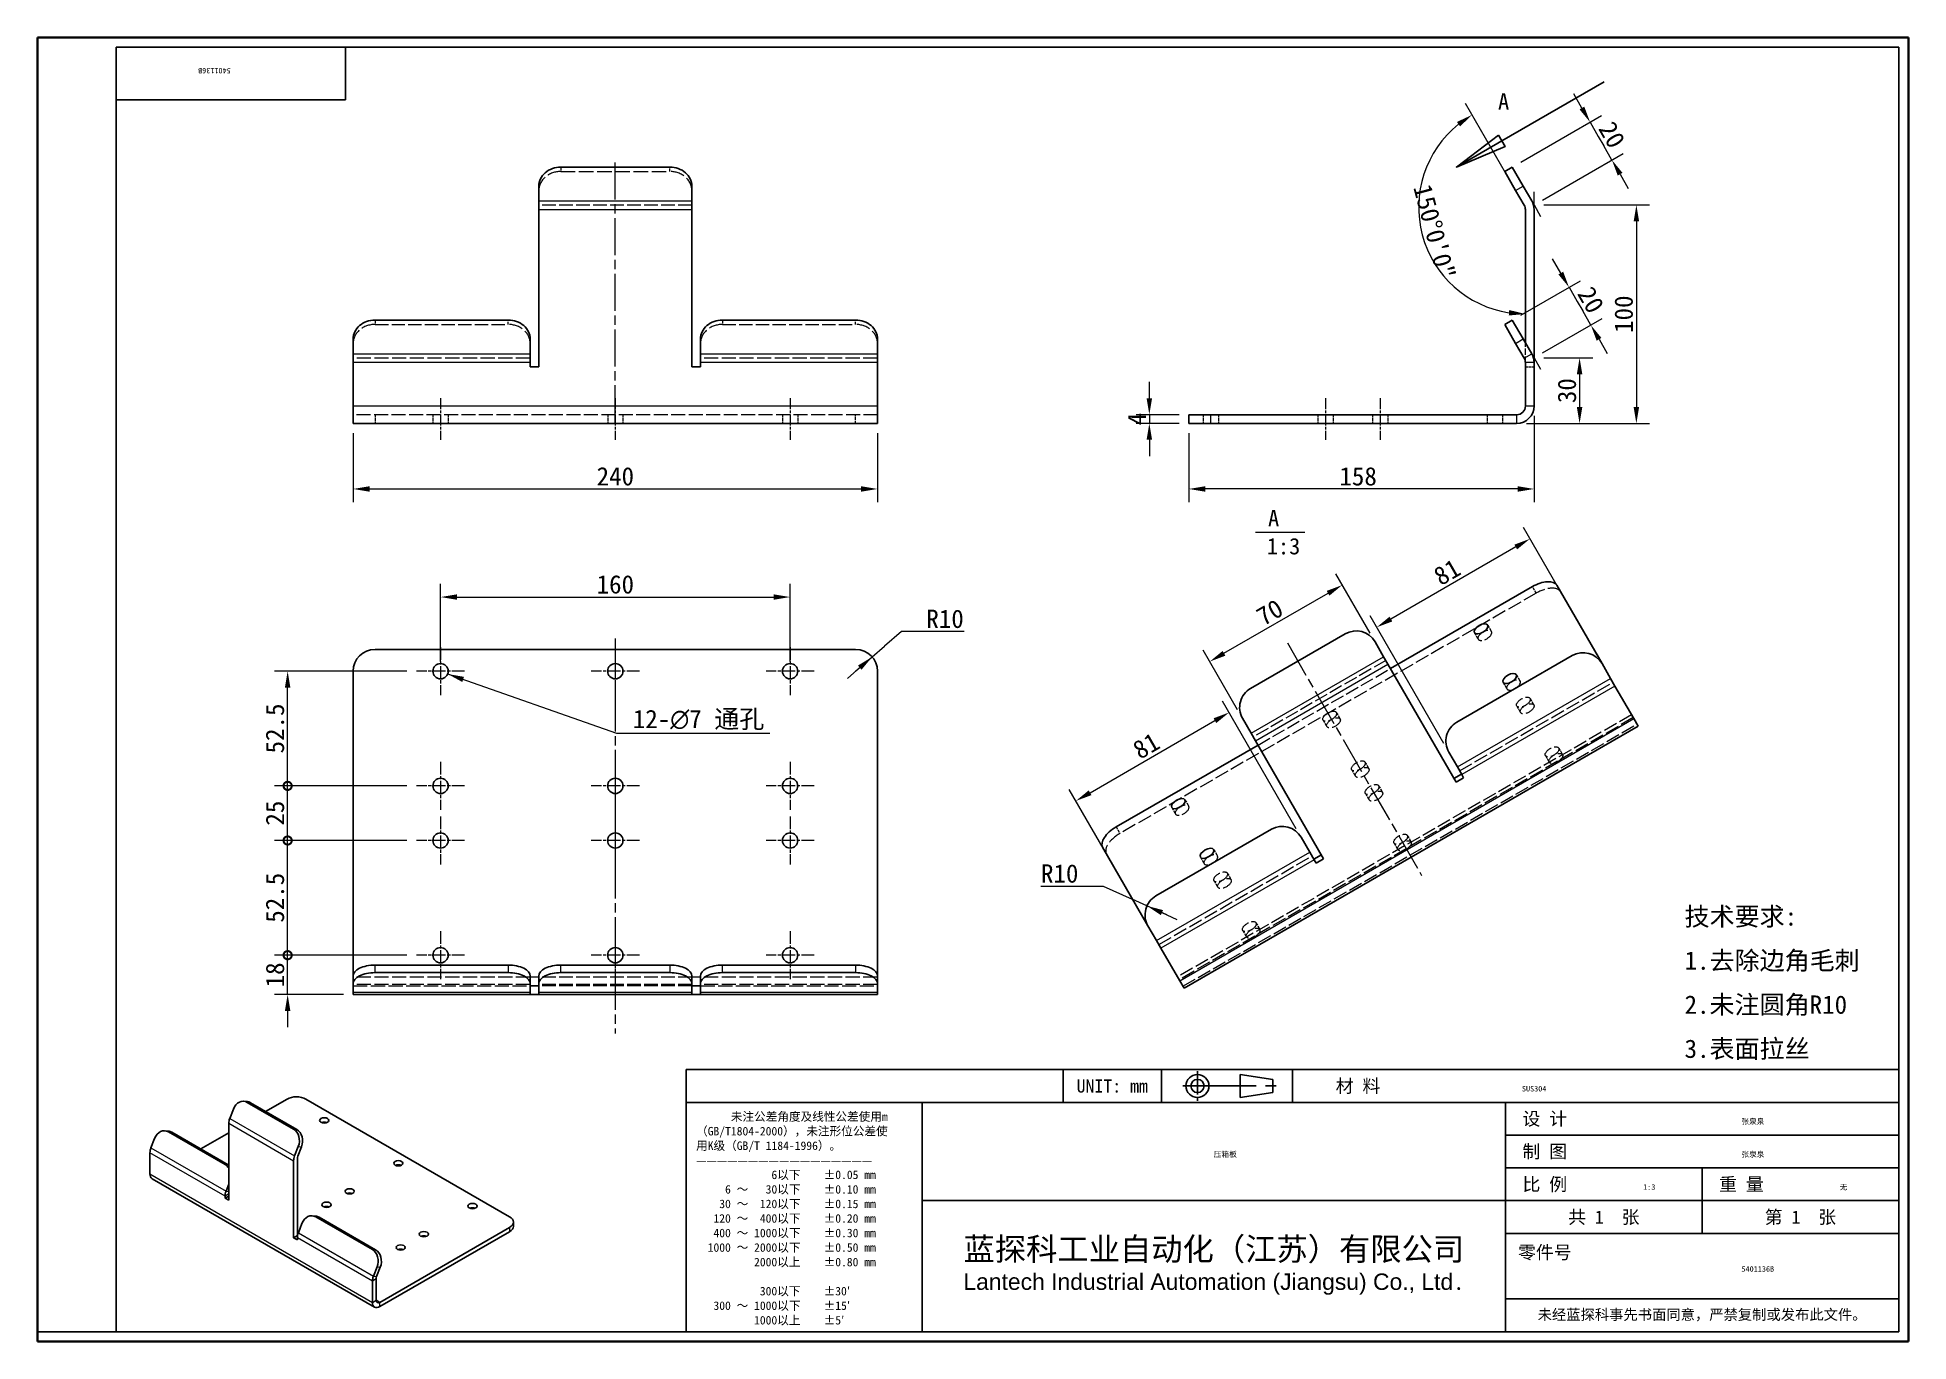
# Model space of a CAD drawing. Header units: millimetres. Extents: x 18 to 875, y 16 to 614.
import ezdxf
from ezdxf.enums import TextEntityAlignment as Align

# ---------------------------------------------------------------- set-up
doc = ezdxf.new("R2018")
doc.units = ezdxf.units.MM
doc.header["$LTSCALE"] = 3
doc.linetypes.add('CHAIN', pattern=[0.3543, 0.2362, -0.0295, 0.0591, -0.0295])
doc.linetypes.add('DASHED', pattern=[0.2067, 0.1654, -0.0413])
for name, color, linetype, lineweight in [('1', 7, 'Continuous', 18), ('可见 (ISO)', 7, 'Continuous', 25), ('可见窄的 (ISO)', 7, 'Continuous', 18), ('图框 (ISO)', 7, 'Continuous', 35), ('标题 (ISO)', 7, 'Continuous', 25)]:
    doc.layers.add(name, color=color, linetype=linetype, lineweight=lineweight)
for name, color, linetype, lineweight, true_color in [('中心标记 (ISO)', 1, 'CHAIN', 18, 0xff0000), ('中心线 (ISO)', 1, 'CHAIN', 18, 0xff0000), ('剖切线 (ISO)', 7, 'CHAIN', 25, 0x008000), ('尺寸 (ISO)', 7, 'Continuous', 18, 0x008000), ('符号 (ISO)', 7, 'Continuous', 18, 0x008000), ('隐藏 (ISO)', 5, 'DASHED', 18, 0x0000ff), ('隐藏窄的 (ISO)', 5, 'DASHED', 18, 0x0000ff)]:
    doc.layers.add(name, color=color, linetype=linetype, lineweight=lineweight, true_color=true_color)
doc.styles.add('HZ_33', font='simfang.ttf')
doc.styles.get("Standard").update_dxf_attribs({"font": 'simfang.ttf'})
doc.styles.add('文本样式164', font='SimSun.ttf')
doc.styles.add('最新国标', font='simfang.ttf')
doc.styles.add('注释文本 (ISO)', font='simfang.ttf')
doc.dimstyles.new('默认 (GB)', dxfattribs={"dimscale": 3, "dimtxt": 2.8, "dimasz": 2.5, "dimexe": 2, "dimexo": 1.5, "dimgap": 0.5, "dimtad": 1, "dimtoh": 1, "dimdsep": 46, "dimtxsty": '最新国标', "dimcen": 0.09, "dimdle": 10, "dimclrd": 256, "dimclre": 256, "dimclrt": 256, "dimaunit": 1, "dimadec": 3, "dimazin": 2, "dimtfac": 0.535714, "dimtdec": 3, "dimtmove": 0, "dimatfit": 3, "dimfxl": 0, "dimtolj": 1, "dimlwd": -1, "dimlwe": -1, "dimarcsym": 0})
doc.dimstyles.new('默认 (GB)$7', dxfattribs={"dimscale": 3, "dimtxt": 2.8, "dimasz": 2.5, "dimexe": 2, "dimexo": 1.5, "dimgap": 0.5, "dimtad": 1, "dimtoh": 1, "dimdsep": 46, "dimtxsty": '最新国标', "dimcen": 0.09, "dimdle": 10, "dimclrd": 256, "dimclre": 256, "dimclrt": 256, "dimaunit": 1, "dimadec": 3, "dimazin": 2, "dimtfac": 0.535714, "dimtdec": 3, "dimtmove": 0, "dimatfit": 3, "dimfxl": 0, "dimtolj": 1, "dimlwd": -1, "dimlwe": -1, "dimarcsym": 0})

msp = doc.modelspace()

# ---------------------------------------------------------------- texts
at = {"layer": '符号 (ISO)', "char_height": 7.5, "attachment_point": 7, "style": 'HZ_33'}
for s, insert in [('A ', (581.2995, 389.6633)), (' 1:3', (575.6375, 376.7328))]:
    msp.add_mtext(s, dxfattribs=dict(at, insert=insert))
at = {"layer": '符号 (ISO)', "char_height": 8.4}
for s, insert, width, attachment_point, line_spacing_factor, style in [('12-\\fAIGDT|b0|i0;{\\H8.4000;n}\\fFangSong|b0|i0;{\\H8.4000;7 通孔}', (290.5331, 296.4006), 66.663015, 7, 0.49, '最新国标'), ('\\fFangSong|b0|i0;{\\H8.4000;技术要求:\\P}\\fFangSong|b0|i0;{\\H8.4000;1.去除边角毛刺\\P}\\fFangSong|b0|i0;{\\H8.4000;2.未注圆角R10\\P}\\fFangSong|b0|i0;{\\H8.4000;3.表面拉丝}', (771.9567, 180.38), 88.028069, 4, 1.441304, '注释文本 (ISO)')]:
    msp.add_mtext(s, dxfattribs=dict(at, insert=insert, width=width, attachment_point=attachment_point, line_spacing_factor=line_spacing_factor, style=style))

# ---------------------------------------------------------------- blocks, each defined once
blk = doc.blocks.new('图框 最新国标')
at = {"layer": '图框 (ISO)'}
for p, q in [((6, 7), (6, 204.5)), ((6, 204.5), (291.5, 204.5)), ((291.5, 204.5), (291.5, 5.5)), ((6, 7), (6, 5.5)), ((6, 7), (6, 5.5)), ((291.5, 5.5), (6, 5.5))]:
    blk.add_line(p, q, dxfattribs=at)
at = {"layer": '图框 (ISO)', "color": 7, "linetype": 'Continuous', "lineweight": 25}
for p, q in [((18, 203), (290, 203)), ((18, 7), (18, 203)), ((18, 203), (290, 203)), ((53, 203), (53, 195)), ((290, 203), (290, 7)), ((290, 203), (290, 7)), ((53, 195), (18, 195)), ((290, 7), (6, 7)), ((290, 7), (18, 7))]:
    blk.add_line(p, q, dxfattribs=at)
at = {"layer": '图框 (ISO)', "lineweight": 30}
blk.add_attdef('零件代号', text='', height=2.5, rotation=180, dxfattribs=at).set_placement((35.5, 199), align=Align.MIDDLE_CENTER)
blk = doc.blocks.new('标题栏 最新国标')
at = {"layer": '标题 (ISO)'}
for p, q in [((381.98, -183.84), (196.98, -183.84)), ((196.98, -183.84), (196.98, -223.84)), ((254.48, -183.84), (254.48, -188.84)), ((269.48, -183.84), (269.48, -188.84)), ((281.48, -188.09), (281.48, -184.59)), ((281.48, -184.59), (286.48, -185.34)), ((286.48, -185.34), (286.48, -187.34)), ((289.48, -183.84), (289.48, -188.84)), ((381.98, -223.84), (381.98, -183.84)), ((383.48, -183.84), (383.48, -225.34)), ((286.48, -187.34), (281.48, -188.09)), ((196.98, -188.84), (381.98, -188.84)), ((232.98, -188.84), (232.98, -223.84)), ((321.98, -188.84), (321.98, -223.84)), ((321.98, -193.84), (381.98, -193.84)), ((321.98, -198.84), (381.98, -198.84)), ((351.98, -198.84), (351.98, -208.84)), ((321.98, -203.84), (232.98, -203.84)), ((321.98, -203.84), (381.98, -203.84)), ((321.98, -208.84), (381.98, -208.84)), ((321.98, -218.84), (381.98, -218.84)), ((196.98, -223.84), (381.98, -223.84)), ((383.48, -225.34), (196.98, -225.34))]:
    blk.add_line(p, q, dxfattribs=at)
at = {"layer": '标题 (ISO)', "linetype": 'CHAIN', "ltscale": 5.000333}
blk.add_line((274.98, -184.09), (274.98, -188.59), dxfattribs=at)
at = {"layer": '标题 (ISO)', "linetype": 'CHAIN', "ltscale": 15.834605}
blk.add_line((272.73, -186.34), (286.98, -186.34), dxfattribs=at)
at = {"layer": '标题 (ISO)'}
for radius in [1.75, 1]:
    blk.add_circle((274.98, -186.34), radius, dxfattribs=at)
at = {"layer": '1', "style": '文本样式164'}
for s, p in [('UNIT: mm', (261.98, -186.34)), ('材 料', (299.48, -186.34)), ('设 计', (327.98, -191.34)), ('制 图', (327.98, -196.34)), ('比 例', (327.98, -201.34)), ('重 量', (357.98, -201.34)), ('共 1  张', (336.98, -206.34)), ('第 1  张', (366.98, -206.34))]:
    blk.add_text(s, height=2, dxfattribs=at).set_placement(p, align=Align.MIDDLE_CENTER)
at = {"layer": '标题 (ISO)', "style": '注释文本 (ISO)'}
for s, insert, char_height, attachment_point, line_spacing_factor in [('\\fSimSun|b0|i0;{\\H1.3000;      未注公差角度及线性公差使用m\\P}\\fSimSun|b0|i0;{\\H1.3000;（GB/T1804-2000），未注形位公差使\\P}\\fSimSun|b0|i0;{\\H1.3000;用K级（GB/T 1184-1996）。\\P}\\fSimSun|b0|i0;{\\H1.3000;—————————————————\\P}\\fSimSun|b0|i0;{\\H1.3000;             6以下    ±0.05 mm\\P}\\fSimSun|b0|i0;{\\H1.3000;     6 ～   30以下    ±0.10 mm\\P}\\fSimSun|b0|i0;{\\H1.3000;    30 ～  120以下    ±0.15 mm\\P}\\fSimSun|b0|i0;{\\H1.3000;   120 ～  400以下    ±0.20 mm\\P}\\fSimSun|b0|i0;{\\H1.3000;   400 ～ 1000以下    ±0.30 mm\\P}\\fSimSun|b0|i0;{\\H1.3000;  1000 ～ 2000以下    ±0.50 mm\\P}\\fSimSun|b0|i0;{\\H1.3000;          2000以上    ±0.80 mm\\P}\\fSimSun|b0|i0;{\\H1.3000;\\P}\\fSimSun|b0|i0;{\\H1.3000;           300以下    ±30′\\P}\\fSimSun|b0|i0;{\\H1.3000;   300 ～ 1000以下    ±15′\\P}\\fSimSun|b0|i0;{\\H1.3000;          1000以上    ±5′}', (198.48, -206.63), 1.3, 4, 1.023913), ('\\pxsm0.94;\\fMicrosoft YaHei|b0|i0;{\\H3.5000;蓝探科工业自动化（江苏）有限公司\\P}\\fArial|b0|i0;{\\H2.5000;Lantech Industrial Automation (Jiangsu) Co., Ltd}\\fFangSong|b0|i0;{\\H2.5000;.}', (277.48, -213.84), 2, 5, 0.978695)]:
    blk.add_mtext(s, dxfattribs=dict(at, insert=insert, char_height=char_height, attachment_point=attachment_point, line_spacing_factor=line_spacing_factor))
at = {"layer": '标题 (ISO)', "attachment_point": 5, "style": '注释文本 (ISO)'}
for s, insert, char_height in [('\\fFangSong|b0|i0;零件号', (327.98, -211.84), 2), ('\\fSimSun|b0|i0;{\\H1.6000;未经蓝探科事先书面同意，严禁复制或发布此文件。}', (351.98, -221.34), 1.6)]:
    blk.add_mtext(s, dxfattribs=dict(at, insert=insert, char_height=char_height))
at = {"layer": '标题 (ISO)', "lineweight": 30, "flags": 104}
for tag, height, p in [('材料', 2, (324.48, -186.34)), ('设计人', 2, (357.98, -191.34)), ('库存编号', 3.5, (277.48, -196.34)), ('设计人', 2, (357.98, -196.34)), ('视图比例', 2, (342.98, -201.34)), ('质量\\P3;', 2, (372.98, -201.34)), ('零件代号', 3.5, (357.98, -213.84))]:
    blk.add_attdef(tag, text='', height=height, dxfattribs=at).set_placement(p, align=Align.MIDDLE_CENTER)
blk = doc.blocks.new('*D5')
at = {"layer": 'Defpoints', "color": 0, "transparency": 16777216}
for p in [(400.09, 329.92), (392.53, 323.38)]:
    blk.add_point(p, dxfattribs=at)
at = {"layer": '尺寸 (ISO)', "color": 116, "true_color": 0x00803f, "transparency": 16777216}
for p, q in [((400.09, 329.92), (405.76, 334.83)), ((413.53, 341.55), (405.76, 334.83)), ((442.17, 341.55), (413.53, 341.55)), ((392.53, 323.38), (400.09, 329.92)), ((394.42, 325.01), (388.75, 320.11))]:
    blk.add_line(p, q, dxfattribs=at)
blk.add_solid([(393.6, 325.96), (395.24, 324.07), (400.09, 329.92)], dxfattribs=at)
at = {"layer": '尺寸 (ISO)', "transparency": 16777216, "insert": (433.46, 347.3), "char_height": 8.4, "attachment_point": 5, "style": '最新国标'}
blk.add_mtext('\\A1;R10', dxfattribs=at)
blk = doc.blocks.new('*D6')
at = {"layer": 'Defpoints', "color": 0, "transparency": 16777216}
for p in [(703.09, 536.8), (695.09, 436.8), (749.9, 436.8)]:
    blk.add_point(p, dxfattribs=at)
at = {"layer": '尺寸 (ISO)', "color": 116, "true_color": 0x00803f, "transparency": 16777216}
for p, q in [((707.59, 536.8), (755.9, 536.8)), ((749.9, 529.3), (749.9, 444.3)), ((699.59, 436.8), (755.9, 436.8))]:
    blk.add_line(p, q, dxfattribs=at)
for points in [[(748.65, 529.3), (751.15, 529.3), (749.9, 536.8)], [(748.65, 444.3), (751.15, 444.3), (749.9, 436.8)]]:
    blk.add_solid(points, dxfattribs=at)
at = {"layer": '尺寸 (ISO)', "transparency": 16777216, "insert": (744.15, 486.8), "char_height": 8.4, "attachment_point": 5, "rotation": 90, "style": '最新国标'}
blk.add_mtext('\\A1;100', dxfattribs=at)
blk = doc.blocks.new('*D7')
at = {"layer": 'Defpoints', "color": 0, "transparency": 16777216}
for p in [(703.09, 444.8), (545.09, 436.8), (545.09, 406.8)]:
    blk.add_point(p, dxfattribs=at)
at = {"layer": '尺寸 (ISO)', "color": 116, "true_color": 0x00803f, "transparency": 16777216}
for p, q in [((703.09, 440.3), (703.09, 400.8)), ((545.09, 432.3), (545.09, 400.8)), ((695.59, 406.8), (552.59, 406.8))]:
    blk.add_line(p, q, dxfattribs=at)
for points in [[(552.59, 408.05), (552.59, 405.55), (545.09, 406.8)], [(695.59, 408.05), (695.59, 405.55), (703.09, 406.8)]]:
    blk.add_solid(points, dxfattribs=at)
at = {"layer": '尺寸 (ISO)', "transparency": 16777216, "insert": (622.54, 412.54), "char_height": 8.4, "attachment_point": 5, "style": '最新国标'}
blk.add_mtext('\\A1;158', dxfattribs=at)
blk = doc.blocks.new('*D8')
at = {"layer": 'Defpoints', "color": 0, "transparency": 16777216}
for p in [(703.09, 466.8), (695.09, 436.8), (723.9, 436.8)]:
    blk.add_point(p, dxfattribs=at)
at = {"layer": '尺寸 (ISO)', "color": 116, "true_color": 0x00803f, "transparency": 16777216}
for p, q in [((707.59, 466.8), (729.9, 466.8)), ((723.9, 459.3), (723.9, 444.3)), ((699.59, 436.8), (729.9, 436.8))]:
    blk.add_line(p, q, dxfattribs=at)
for points in [[(722.65, 459.3), (725.15, 459.3), (723.9, 466.8)], [(722.65, 444.3), (725.15, 444.3), (723.9, 436.8)]]:
    blk.add_solid(points, dxfattribs=at)
at = {"layer": '尺寸 (ISO)', "transparency": 16777216, "insert": (718.15, 451.8), "char_height": 8.4, "attachment_point": 5, "rotation": 90, "style": '最新国标'}
blk.add_mtext('\\A1;30', dxfattribs=at)
blk = doc.blocks.new('二维转换剖视图0')
at = {"layer": '剖切线 (ISO)', "linetype": 'Continuous'}
for p, q in [((245.03, 197.71), (229.44, 188.71)), ((228.94, 189.57), (222.51, 184.71)), ((229.44, 188.71), (222.51, 184.71)), ((229.94, 187.84), (228.94, 189.57)), ((222.51, 184.71), (229.94, 187.84))]:
    blk.add_line(p, q, dxfattribs=at)
at = {"layer": '剖切线 (ISO)', "linetype": 'Continuous', "flags": 128}
blk.add_lwpolyline([(228.94, 189.57), (222.51, 184.71), (229.94, 187.84), (228.94, 189.57)], dxfattribs=at)
at = {"layer": '剖切线 (ISO)'}
blk.add_solid([(228.94, 189.57), (222.51, 184.71), (229.94, 187.84), (228.94, 189.57)], dxfattribs=at)
at = {"layer": '剖切线 (ISO)', "insert": (228.86, 193.49), "char_height": 2.5, "attachment_point": 7, "style": 'HZ_33'}
blk.add_mtext('A', dxfattribs=at)
blk = doc.blocks.new('*D10')
at = {"layer": 'Defpoints', "color": 0, "transparency": 16777216}
for p in [(615.27, 362.81), (630.27, 336.83), (569.64, 301.83)]:
    blk.add_point(p, dxfattribs=at)
at = {"layer": '尺寸 (ISO)', "color": 116, "true_color": 0x00803f, "transparency": 16777216}
for p, q in [((628.02, 340.73), (612.27, 368.01)), ((561.14, 331.56), (608.77, 359.06)), ((567.39, 305.73), (551.64, 333.01))]:
    blk.add_line(p, q, dxfattribs=at)
for points in [[(608.15, 360.14), (609.4, 357.98), (615.27, 362.81)], [(560.51, 332.64), (561.76, 330.48), (554.64, 327.81)]]:
    blk.add_solid(points, dxfattribs=at)
at = {"layer": '尺寸 (ISO)', "transparency": 16777216, "insert": (582.08, 350.29), "char_height": 8.4, "attachment_point": 5, "rotation": 30, "style": '最新国标'}
blk.add_mtext('\\A1;70', dxfattribs=at)
blk = doc.blocks.new('*D11')
at = {"layer": 'Defpoints', "color": 0, "transparency": 16777216}
for p in [(563.49, 304.49), (596.49, 247.33), (526.34, 206.83)]:
    blk.add_point(p, dxfattribs=at)
at = {"layer": '尺寸 (ISO)', "color": 116, "true_color": 0x00803f, "transparency": 16777216}
for p, q in [((594.24, 251.23), (560.49, 309.68)), ((499.84, 267.74), (557, 300.74)), ((524.09, 210.73), (490.34, 269.18))]:
    blk.add_line(p, q, dxfattribs=at)
for points in [[(556.37, 301.82), (557.62, 299.65), (563.49, 304.49)], [(499.21, 268.82), (500.46, 266.65), (493.34, 263.99)]]:
    blk.add_solid(points, dxfattribs=at)
at = {"layer": '尺寸 (ISO)', "transparency": 16777216, "insert": (525.54, 289.21), "char_height": 8.4, "attachment_point": 5, "rotation": 30, "style": '最新国标'}
blk.add_mtext('\\A1;81', dxfattribs=at)
blk = doc.blocks.new('*D12')
at = {"layer": 'Defpoints', "color": 0, "transparency": 16777216}
for p in [(525.89, 215.94), (535, 211.83)]:
    blk.add_point(p, dxfattribs=at)
at = {"layer": '尺寸 (ISO)', "color": 116, "true_color": 0x00803f, "transparency": 16777216}
for p, q in [((477.23, 224.96), (505.87, 224.96)), ((505.87, 224.96), (519.05, 219.02)), ((525.89, 215.94), (519.05, 219.02)), ((535, 211.83), (525.89, 215.94)), ((532.72, 212.86), (539.56, 209.77))]:
    blk.add_line(p, q, dxfattribs=at)
blk.add_solid([(533.24, 214), (532.21, 211.72), (525.89, 215.94)], dxfattribs=at)
at = {"layer": '尺寸 (ISO)', "transparency": 16777216, "insert": (485.94, 230.71), "char_height": 8.4, "attachment_point": 5, "style": '最新国标'}
blk.add_mtext('\\A1;R10', dxfattribs=at)
blk = doc.blocks.new('*D13')
at = {"layer": 'Defpoints', "color": 0, "transparency": 16777216}
for p in [(650.99, 544.2), (696.84, 539.62), (699.09, 535.72), (699.09, 462.65)]:
    blk.add_point(p, dxfattribs=at)
at = {"layer": '尺寸 (ISO)', "color": 116, "true_color": 0x00803f, "transparency": 16777216}
blk.add_line((694.59, 543.52), (671.67, 583.22), dxfattribs=at)
blk.add_arc((699.09, 535.72), 48.84, 128.80743, 261.19257, dxfattribs=at)
for points in [[(667.77, 574.81), (669.19, 572.75), (674.67, 578.02)], [(691.7, 488.71), (691.51, 486.22), (699.09, 486.89)]]:
    blk.add_solid(points, dxfattribs=at)
at = {"layer": '尺寸 (ISO)', "transparency": 16777216, "insert": (657.46, 524.57), "char_height": 8.4, "attachment_point": 5, "rotation": 285, "style": '最新国标'}
blk.add_mtext('\\A1;150°0\'0"', dxfattribs=at)
blk = doc.blocks.new('*D14')
at = {"layer": 'Defpoints', "color": 0, "transparency": 16777216}
for p in [(545.09, 440.8), (526.97, 436.8), (545.09, 436.8)]:
    blk.add_point(p, dxfattribs=at)
at = {"layer": '尺寸 (ISO)', "color": 116, "true_color": 0x00803f, "transparency": 16777216}
for p, q in [((526.97, 448.3), (526.97, 455.8)), ((540.59, 440.8), (520.97, 440.8)), ((526.97, 440.8), (526.97, 436.8)), ((540.59, 436.8), (520.97, 436.8)), ((526.97, 429.3), (526.97, 421.8))]:
    blk.add_line(p, q, dxfattribs=at)
for points in [[(525.72, 448.3), (528.22, 448.3), (526.97, 440.8)], [(525.72, 429.3), (528.22, 429.3), (526.97, 436.8)]]:
    blk.add_solid(points, dxfattribs=at)
at = {"layer": '尺寸 (ISO)', "transparency": 16777216, "insert": (521.27, 438.8), "char_height": 8.4, "attachment_point": 5, "rotation": 90, "style": '最新国标'}
blk.add_mtext('\\A1;4', dxfattribs=at)
blk = doc.blocks.new('*D15')
at = {"layer": 'Defpoints', "color": 0, "transparency": 16777216}
for p in [(738.72, 557.37), (693.09, 554.12), (703.09, 536.8)]:
    blk.add_point(p, dxfattribs=at)
at = {"layer": '尺寸 (ISO)', "color": 116, "true_color": 0x00803f, "transparency": 16777216}
for p, q in [((724.97, 581.18), (721.22, 587.68)), ((696.98, 556.37), (733.91, 577.69)), ((728.72, 574.69), (732.47, 568.19)), ((732.47, 568.19), (734.97, 563.86)), ((706.98, 539.05), (743.91, 560.37)), ((738.72, 557.37), (734.97, 563.86)), ((742.47, 550.87), (746.22, 544.38))]:
    blk.add_line(p, q, dxfattribs=at)
for points in [[(726.05, 581.81), (723.88, 580.56), (728.72, 574.69)], [(743.55, 551.5), (741.38, 550.25), (738.72, 557.37)]]:
    blk.add_solid(points, dxfattribs=at)
at = {"layer": '尺寸 (ISO)', "transparency": 16777216, "insert": (738.7, 568.9), "char_height": 8.4, "attachment_point": 5, "rotation": 300, "style": '最新国标'}
blk.add_mtext('\\A1;20', dxfattribs=at)
blk = doc.blocks.new('*D16')
at = {"layer": 'Defpoints', "color": 0, "transparency": 16777216}
for p in [(631.04, 343.49), (734.19, 326.83), (664.04, 286.33)]:
    blk.add_point(p, dxfattribs=at)
at = {"layer": '尺寸 (ISO)', "color": 116, "true_color": 0x00803f, "transparency": 16777216}
for p, q in [((731.94, 330.73), (698.19, 389.18)), ((694.69, 380.24), (637.54, 347.24)), ((661.79, 290.23), (628.04, 348.68))]:
    blk.add_line(p, q, dxfattribs=at)
for points in [[(694.07, 381.32), (695.32, 379.15), (701.19, 383.99)], [(636.91, 348.32), (638.16, 346.15), (631.04, 343.49)]]:
    blk.add_solid(points, dxfattribs=at)
at = {"layer": '尺寸 (ISO)', "transparency": 16777216, "insert": (663.24, 368.71), "char_height": 8.4, "attachment_point": 5, "rotation": 30, "style": '最新国标'}
blk.add_mtext('\\A1;81', dxfattribs=at)
blk = doc.blocks.new('*D17')
at = {"layer": 'Defpoints', "color": 0, "transparency": 16777216}
for p in [(693.09, 484.12), (729.07, 481.8), (703.09, 466.8)]:
    blk.add_point(p, dxfattribs=at)
at = {"layer": '尺寸 (ISO)', "color": 116, "true_color": 0x00803f, "transparency": 16777216}
for p, q in [((715.32, 505.61), (711.57, 512.11)), ((696.98, 486.37), (724.26, 502.12)), ((719.07, 499.12), (722.82, 492.62)), ((722.82, 492.62), (725.32, 488.29)), ((729.07, 481.8), (725.32, 488.29)), ((706.98, 469.05), (734.26, 484.8)), ((732.82, 475.3), (736.57, 468.81))]:
    blk.add_line(p, q, dxfattribs=at)
for points in [[(716.4, 506.24), (714.23, 504.99), (719.07, 499.12)], [(733.9, 475.93), (731.73, 474.68), (729.07, 481.8)]]:
    blk.add_solid(points, dxfattribs=at)
at = {"layer": '尺寸 (ISO)', "transparency": 16777216, "insert": (729.05, 493.33), "char_height": 8.4, "attachment_point": 5, "rotation": 300, "style": '最新国标'}
blk.add_mtext('\\A1;20', dxfattribs=at)
blk = doc.blocks.new('*D18')
at = {"layer": 'Defpoints', "color": 0, "transparency": 16777216}
for p in [(162.53, 436.8), (402.53, 436.8), (402.53, 406.8)]:
    blk.add_point(p, dxfattribs=at)
at = {"layer": '尺寸 (ISO)', "color": 116, "true_color": 0x00803f, "transparency": 16777216}
for p, q in [((162.53, 432.3), (162.53, 400.8)), ((402.53, 432.3), (402.53, 400.8)), ((170.03, 406.8), (395.03, 406.8))]:
    blk.add_line(p, q, dxfattribs=at)
for points in [[(170.03, 408.05), (170.03, 405.55), (162.53, 406.8)], [(395.03, 408.05), (395.03, 405.55), (402.53, 406.8)]]:
    blk.add_solid(points, dxfattribs=at)
at = {"layer": '尺寸 (ISO)', "transparency": 16777216, "insert": (282.53, 412.54), "char_height": 8.4, "attachment_point": 5, "style": '最新国标'}
blk.add_mtext('\\A1;240', dxfattribs=at)
blk = doc.blocks.new('_DotSmall')
at = {"color": 0, "linetype": 'ByBlock', "const_width": 0.5}
blk.add_lwpolyline([(-0.0625, 0, 1), (0.0625, 0, 1)], format="xyb", close=True, dxfattribs=at)
blk = doc.blocks.new('*D19')
at = {"layer": 'Defpoints', "color": 0, "transparency": 16777216}
for p in [(132.53, 193.38), (191.53, 193.38), (162.53, 175.38)]:
    blk.add_point(p, dxfattribs=at)
at = {"layer": '尺寸 (ISO)', "color": 116, "true_color": 0x00803f, "transparency": 16777216}
for p, q in [((187.03, 193.38), (126.53, 193.38)), ((132.53, 182.88), (132.53, 193.38)), ((132.53, 175.38), (132.53, 182.88)), ((158.03, 175.38), (126.53, 175.38)), ((132.53, 167.88), (132.53, 160.38))]:
    blk.add_line(p, q, dxfattribs=at)
blk.add_solid([(131.28, 167.88), (133.78, 167.88), (132.53, 175.38)], dxfattribs=at)
at = {"layer": '尺寸 (ISO)', "color": 116, "true_color": 0x00803f, "transparency": 16777216, "xscale": 7.5, "yscale": 7.5, "zscale": 7.5, "rotation": 270}
blk.add_blockref('_DotSmall', (132.53, 193.38), dxfattribs=at)
at = {"layer": '尺寸 (ISO)', "transparency": 16777216, "insert": (126.78, 184.35), "char_height": 8.4, "attachment_point": 5, "rotation": 90, "style": '最新国标'}
blk.add_mtext('\\A1;18', dxfattribs=at)
blk = doc.blocks.new('*D21')
at = {"layer": 'Defpoints', "color": 0, "transparency": 16777216}
for p in [(132.53, 245.88), (191.53, 245.88), (191.53, 193.38)]:
    blk.add_point(p, dxfattribs=at)
at = {"layer": '尺寸 (ISO)', "color": 116, "true_color": 0x00803f, "transparency": 16777216}
for p, q in [((187.03, 245.88), (126.53, 245.88)), ((132.53, 193.38), (132.53, 245.88)), ((187.03, 193.38), (126.53, 193.38))]:
    blk.add_line(p, q, dxfattribs=at)
at = {"layer": '尺寸 (ISO)', "color": 116, "true_color": 0x00803f, "transparency": 16777216, "xscale": 7.5, "yscale": 7.5, "zscale": 7.5}
for p, rotation in [((132.53, 245.88), 90), ((132.53, 193.38), 270)]:
    blk.add_blockref('_DotSmall', p, dxfattribs=dict(at, rotation=rotation))
at = {"layer": '尺寸 (ISO)', "transparency": 16777216, "insert": (126.76, 219.66), "char_height": 8.4, "attachment_point": 5, "rotation": 90, "style": '最新国标'}
blk.add_mtext('\\A1;52.5', dxfattribs=at)
blk = doc.blocks.new('*D22')
at = {"layer": 'Defpoints', "color": 0, "transparency": 16777216}
for p in [(132.53, 270.88), (191.53, 270.88), (191.53, 245.88)]:
    blk.add_point(p, dxfattribs=at)
at = {"layer": '尺寸 (ISO)', "color": 116, "true_color": 0x00803f, "transparency": 16777216}
for p, q in [((187.03, 270.88), (126.53, 270.88)), ((132.53, 245.88), (132.53, 270.88)), ((187.03, 245.88), (126.53, 245.88))]:
    blk.add_line(p, q, dxfattribs=at)
at = {"layer": '尺寸 (ISO)', "color": 116, "true_color": 0x00803f, "transparency": 16777216, "xscale": 7.5, "yscale": 7.5, "zscale": 7.5}
for p, rotation in [((132.53, 270.88), 90), ((132.53, 245.88), 270)]:
    blk.add_blockref('_DotSmall', p, dxfattribs=dict(at, rotation=rotation))
at = {"layer": '尺寸 (ISO)', "transparency": 16777216, "insert": (126.78, 258.41), "char_height": 8.4, "attachment_point": 5, "rotation": 90, "style": '最新国标'}
blk.add_mtext('\\A1;25', dxfattribs=at)
blk = doc.blocks.new('*D23')
at = {"layer": 'Defpoints', "color": 0, "transparency": 16777216}
for p in [(132.53, 323.38), (191.53, 323.38), (191.53, 270.88)]:
    blk.add_point(p, dxfattribs=at)
at = {"layer": '尺寸 (ISO)', "color": 116, "true_color": 0x00803f, "transparency": 16777216}
for p, q in [((187.03, 323.38), (126.53, 323.38)), ((132.53, 270.88), (132.53, 315.88)), ((187.03, 270.88), (126.53, 270.88))]:
    blk.add_line(p, q, dxfattribs=at)
blk.add_solid([(131.28, 315.88), (133.78, 315.88), (132.53, 323.38)], dxfattribs=at)
at = {"layer": '尺寸 (ISO)', "color": 116, "true_color": 0x00803f, "transparency": 16777216, "xscale": 7.5, "yscale": 7.5, "zscale": 7.5, "rotation": 270}
blk.add_blockref('_DotSmall', (132.53, 270.88), dxfattribs=at)
at = {"layer": '尺寸 (ISO)', "transparency": 16777216, "insert": (126.76, 297.16), "char_height": 8.4, "attachment_point": 5, "rotation": 90, "style": '最新国标'}
blk.add_mtext('\\A1;52.5', dxfattribs=at)
blk = doc.blocks.new('*D24')
at = {"layer": 'Defpoints', "color": 0, "transparency": 16777216}
for p in [(362.53, 357.32), (202.53, 323.38), (362.53, 323.38)]:
    blk.add_point(p, dxfattribs=at)
at = {"layer": '尺寸 (ISO)', "color": 116, "true_color": 0x00803f, "transparency": 16777216}
for p, q in [((202.53, 327.88), (202.53, 363.32)), ((362.53, 327.88), (362.53, 363.32)), ((210.03, 357.32), (355.03, 357.32))]:
    blk.add_line(p, q, dxfattribs=at)
for points in [[(210.03, 358.57), (210.03, 356.07), (202.53, 357.32)], [(355.03, 358.57), (355.03, 356.07), (362.53, 357.32)]]:
    blk.add_solid(points, dxfattribs=at)
at = {"layer": '尺寸 (ISO)', "transparency": 16777216, "insert": (282.53, 363.07), "char_height": 8.4, "attachment_point": 5, "style": '最新国标'}
blk.add_mtext('\\A1;160', dxfattribs=at)

# ---------------------------------------------------------------- dimensions: what is measured, and where the dimension line sits
at = {"layer": '尺寸 (ISO)', "color": 116, "true_color": 0x00803f}
dim = msp.add_angular_dim_3p(base=(650.9902, 544.2048), center=(699.0868, 535.7241), p1=(696.8368, 539.6212), p2=(699.0868, 462.6523), dimstyle='默认 (GB)', override={"dimgap": 0.5, "dimtoh": 0, "dimse2": 1, "dimtol": 0, "dimlim": 0, "dimtp": 0, "dimtm": 0, "dimtdec": 2}, dxfattribs=at)
dim.commit()
dim.dimension.update_dxf_attribs({"geometry": '*D13', "text_midpoint": (651.9124, 523.0837), "dimtype": 165})
for base, p1, p2, angle, override, picture, middle in [((738.7175, 557.3673), (693.0868, 554.1164), (703.0868, 536.7959), 120, {"dimgap": 0.5, "dimtoh": 0, "dimdec": 2, "dimtol": 0, "dimlim": 0, "dimtp": 0, "dimtm": 0, "dimtdec": 3, "dimtofl": 0}, '*D15', (733.7175, 566.0275)), ((749.8968, 436.7959), (703.0868, 536.7959), (695.0868, 436.7959), 270, {"dimgap": 0.5, "dimtoh": 0, "dimdec": 2, "dimtol": 0, "dimlim": 0, "dimtp": 0, "dimtm": 0, "dimtdec": 3, "dimtofl": 0, "dimatfit": 1}, '*D6', (749.8968, 486.7959)), ((729.0675, 481.7959), (693.0868, 484.1164), (703.0868, 466.7959), 120, {"dimgap": 0.5, "dimtoh": 0, "dimdec": 2, "dimtol": 0, "dimlim": 0, "dimtp": 0, "dimtm": 0, "dimtdec": 3, "dimtofl": 0}, '*D17', (724.0675, 490.4561)), ((723.8959, 436.7959), (703.0868, 466.7959), (695.0868, 436.7959), 270, {"dimgap": 0.5, "dimtoh": 0, "dimdec": 2, "dimtol": 0, "dimlim": 0, "dimtp": 0, "dimtm": 0, "dimtdec": 3, "dimtofl": 0, "dimatfit": 1}, '*D8', (723.8959, 451.7959)), ((526.9673, 436.7959), (545.0868, 440.7959), (545.0868, 436.7959), 90, {"dimgap": 0.5, "dimtoh": 0, "dimdec": 2, "dimtol": 0, "dimlim": 0, "dimtp": 0, "dimtm": 0, "dimtdec": 3, "dimtofl": 1, "dimatfit": 1}, '*D14', (526.9673, 438.7959)), ((402.5271, 406.7959), (162.5271, 436.7959), (402.5271, 436.7959), 180, {"dimgap": 0.5, "dimtoh": 0, "dimdec": 2, "dimtol": 0, "dimlim": 0, "dimtp": 0, "dimtm": 0, "dimtdec": 3, "dimtofl": 0, "dimatfit": 1}, '*D18', (282.5271, 406.7959)), ((631.0413, 343.4867), (734.1894, 326.829), (664.0413, 286.329), 210, {"dimgap": 0.5, "dimtoh": 0, "dimdec": 2, "dimtol": 0, "dimlim": 0, "dimtp": 0, "dimtm": 0, "dimtdec": 3, "dimtofl": 0, "dimatfit": 1}, '*D16', (666.1154, 363.7367)), ((362.5271, 357.3202), (202.5271, 323.3787), (362.5271, 323.3787), 180, {"dimgap": 0.5, "dimtoh": 0, "dimdec": 2, "dimtol": 0, "dimlim": 0, "dimtp": 0, "dimtm": 0, "dimtdec": 3, "dimtofl": 0, "dimatfit": 1}, '*D24', (282.5271, 357.3202)), ((615.2663, 362.8098), (569.6446, 301.829), (630.2663, 336.829), 210, {"dimgap": 0.5, "dimtoh": 0, "dimdec": 2, "dimtol": 0, "dimlim": 0, "dimtp": 0, "dimtm": 0, "dimtdec": 3, "dimtofl": 0, "dimatfit": 1}, '*D10', (584.9555, 345.3098)), ((132.5271, 323.3787), (191.5271, 270.8787), (191.5271, 323.3787), 90, {"dimgap": 0.5, "dimtoh": 0, "dimdec": 2, "dimblk1": 'DotSmall', "dimsah": 1, "dimdle": 0, "dimtol": 0, "dimlim": 0, "dimtp": 0, "dimtm": 0, "dimtdec": 3, "dimtofl": 0, "dimatfit": 1}, '*D23', (132.5271, 297.1587)), ((563.4913, 304.4867), (526.3433, 206.829), (596.4913, 247.329), 30, {"dimgap": 0.5, "dimtoh": 0, "dimdec": 2, "dimtol": 0, "dimlim": 0, "dimtp": 0, "dimtm": 0, "dimtdec": 3, "dimtofl": 0, "dimatfit": 1}, '*D11', (528.4173, 284.2367)), ((132.5271, 270.8787), (191.5271, 245.8787), (191.5271, 270.8787), 90, {"dimgap": 0.5, "dimtoh": 0, "dimdec": 2, "dimblk1": 'DotSmall', "dimblk2": 'DotSmall', "dimsah": 1, "dimdle": 0, "dimtol": 0, "dimlim": 0, "dimtp": 0, "dimtm": 0, "dimtdec": 3, "dimtofl": 0, "dimatfit": 1}, '*D22', (132.5271, 258.4087)), ((132.5271, 245.8787), (191.5271, 193.3787), (191.5271, 245.8787), 90, {"dimgap": 0.5, "dimtoh": 0, "dimdec": 2, "dimblk1": 'DotSmall', "dimblk2": 'DotSmall', "dimsah": 1, "dimdle": 0, "dimtol": 0, "dimlim": 0, "dimtp": 0, "dimtm": 0, "dimtdec": 3, "dimtofl": 0, "dimatfit": 1}, '*D21', (132.5271, 219.6587)), ((132.5271, 193.3787), (162.5271, 175.3787), (191.5271, 193.3787), 90, {"dimgap": 0.5, "dimtoh": 0, "dimdec": 2, "dimblk2": 'DotSmall', "dimsah": 1, "dimdle": 0, "dimtol": 0, "dimlim": 0, "dimtp": 0, "dimtm": 0, "dimtdec": 3, "dimtofl": 0}, '*D19', (132.5271, 184.3487))]:
    dim = msp.add_linear_dim(base=base, p1=p1, p2=p2, angle=angle, dimstyle='默认 (GB)', override=override, dxfattribs=at)
    dim.commit()
    dim.dimension.update_dxf_attribs({"geometry": picture, "text_midpoint": middle, "dimtype": 160})
dim = msp.add_linear_dim(base=(545.0868, 406.7959), p1=(703.0868, 444.7959), p2=(545.0868, 436.7959), dimstyle='默认 (GB)', override={"dimgap": 0.5, "dimtoh": 0, "dimdec": 2, "dimtol": 0, "dimlim": 0, "dimtp": 0, "dimtm": 0, "dimtdec": 3, "dimtofl": 0, "dimatfit": 1}, dxfattribs=at)
dim.commit()
dim.dimension.update_dxf_attribs({"geometry": '*D7', "text_midpoint": (622.5421, 406.7959), "dimtype": 160})
for center, mpoint, picture, middle in [((392.5271, 323.3787), (400.0893, 329.9219), '*D5', (433.4598, 341.55)), ((535.0035, 211.829), (525.8871, 215.9389), '*D12', (485.9399, 224.9625))]:
    dim = msp.add_radius_dim(center=center, mpoint=mpoint, dimstyle='默认 (GB)', override={"dimgap": 0.5, "dimtih": 1, "dimdec": 2, "dimlfac": 1, "dimcen": 0, "dimtol": 0, "dimlim": 0, "dimtp": 0, "dimtm": 0, "dimtdec": 3}, dxfattribs=at)
    dim.commit()
    dim.dimension.update_dxf_attribs({"geometry": picture, "text_midpoint": middle, "dimtype": 164})

# ---------------------------------------------------------------- linework, layer by layer
at = {"layer": '中心标记 (ISO)', "ltscale": 8.148754}
for p, q in [((202.5271, 334.3787), (202.5271, 312.3787)), ((282.5271, 334.3787), (282.5271, 312.3787)), ((362.5271, 334.3787), (362.5271, 312.3787)), ((213.5271, 323.3787), (191.5271, 323.3787)), ((293.5271, 323.3787), (271.5271, 323.3787)), ((373.5271, 323.3787), (351.5271, 323.3787)), ((202.5271, 281.8787), (202.5271, 259.8787)), ((282.5271, 281.8787), (282.5271, 259.8787)), ((362.5271, 281.8787), (362.5271, 259.8787)), ((213.5271, 270.8787), (191.5271, 270.8787)), ((293.5271, 270.8787), (271.5271, 270.8787)), ((373.5271, 270.8787), (351.5271, 270.8787)), ((202.5271, 256.8787), (202.5271, 234.8787)), ((282.5271, 256.8787), (282.5271, 234.8787)), ((362.5271, 256.8787), (362.5271, 234.8787)), ((213.5271, 245.8787), (191.5271, 245.8787)), ((293.5271, 245.8787), (271.5271, 245.8787)), ((373.5271, 245.8787), (351.5271, 245.8787)), ((202.5271, 204.3787), (202.5271, 182.3787)), ((282.5271, 204.3787), (282.5271, 182.3787)), ((362.5271, 204.3787), (362.5271, 182.3787)), ((213.5271, 193.3787), (191.5271, 193.3787)), ((293.5271, 193.3787), (271.5271, 193.3787)), ((373.5271, 193.3787), (351.5271, 193.3787))]:
    msp.add_line(p, q, dxfattribs=at)
at = {"layer": '中心线 (ISO)', "ltscale": 23.990969}
for p, q in [((282.5271, 437.2959), (282.5271, 556.3826)), ((282.5271, 338.3074), (282.5271, 157.5417)), ((590.154, 336.3056), (651.5874, 229.8998))]:
    msp.add_line(p, q, dxfattribs=at)
at = {"layer": '中心线 (ISO)', "ltscale": 7.037547}
for p, q in [((202.5271, 448.2959), (202.5271, 429.2959)), ((282.5271, 448.2959), (282.5271, 429.2959)), ((362.5271, 448.2959), (362.5271, 429.2959)), ((607.5868, 448.2959), (607.5868, 429.2959)), ((632.5868, 448.2959), (632.5868, 429.2959))]:
    msp.add_line(p, q, dxfattribs=at)
at = {"layer": '可见 (ISO)'}
for p, q in [((257.5271, 554.1164), (307.5271, 554.1164)), ((693.0868, 554.1164), (689.6227, 552.1164)), ((694.6227, 543.4561), (689.6227, 552.1164)), ((693.0868, 554.1164), (698.0868, 545.4561)), ((247.5271, 545.4561), (247.5271, 538.6523)), ((317.5271, 538.6523), (317.5271, 545.4561)), ((698.5509, 536.6523), (694.6227, 543.4561)), ((698.0868, 545.4561), (702.015, 538.6523)), ((247.5271, 534.6523), (247.5271, 538.6523)), ((247.5271, 534.6523), (247.5271, 462.6523)), ((317.5271, 538.6523), (317.5271, 534.6523)), ((317.5271, 462.6523), (317.5271, 534.6523)), ((699.0868, 473.7241), (699.0868, 534.6523)), ((703.0868, 534.6523), (703.0868, 464.6523)), ((172.5271, 484.1164), (233.5271, 484.1164)), ((331.5271, 484.1164), (392.5271, 484.1164)), ((693.0868, 484.1164), (689.6227, 482.1164)), ((694.6227, 473.4561), (689.6227, 482.1164)), ((693.0868, 484.1164), (698.0868, 475.4561)), ((162.5271, 468.6523), (162.5271, 475.4561)), ((243.5271, 475.4561), (243.5271, 468.6523)), ((321.5271, 468.6523), (321.5271, 475.4561)), ((402.5271, 475.4561), (402.5271, 468.6523)), ((698.5509, 466.6523), (694.6227, 473.4561)), ((702.015, 468.6523), (698.0868, 475.4561)), ((162.5271, 468.6523), (162.5271, 464.6523)), ((162.5271, 444.7959), (162.5271, 464.6523)), ((243.5271, 464.6523), (243.5271, 468.6523)), ((243.5271, 462.6523), (243.5271, 464.6523)), ((247.5271, 462.6523), (243.5271, 462.6523)), ((321.5271, 462.6523), (317.5271, 462.6523)), ((321.5271, 468.6523), (321.5271, 464.6523)), ((321.5271, 464.6523), (321.5271, 462.6523)), ((402.5271, 464.6523), (402.5271, 468.6523)), ((402.5271, 464.6523), (402.5271, 444.7959)), ((699.0868, 444.7959), (699.0868, 464.6523)), ((703.0868, 444.7959), (703.0868, 464.6523)), ((162.5271, 444.7959), (162.5271, 436.7959)), ((402.5271, 436.7959), (402.5271, 444.7959)), ((545.0868, 440.7959), (545.0868, 436.7959)), ((545.0868, 440.7959), (555.0868, 440.7959)), ((555.0868, 440.7959), (695.0868, 440.7959)), ((162.5271, 436.7959), (402.5271, 436.7959)), ((555.0868, 436.7959), (545.0868, 436.7959)), ((555.0868, 436.7959), (695.0868, 436.7959)), ((637.3356, 324.5848), (702.2875, 362.0848)), ((713.4477, 362.7547), (734.1894, 326.829)), ((573.3048, 315.4893), (616.6061, 340.4893)), ((634.1945, 330.0252), (630.2663, 336.829)), ((172.5271, 333.3787), (392.5271, 333.3787)), ((634.1945, 330.0252), (636.1945, 326.5611)), ((667.3715, 272.5611), (636.1945, 326.5611)), ((667.7016, 299.9893), (720.5291, 330.4893)), ((734.1894, 326.829), (738.1176, 320.0252)), ((162.5271, 323.3787), (162.5271, 183.8428)), ((402.5271, 323.3787), (402.5271, 183.8428)), ((740.1176, 316.5611), (738.1176, 320.0252)), ((740.1176, 316.5611), (748.7157, 301.6688)), ((569.6446, 301.829), (573.5728, 295.0252)), ((750.7157, 298.2047), (748.7157, 301.6688)), ((750.7157, 298.2047), (542.8696, 178.2047)), ((575.5728, 291.5611), (573.5728, 295.0252)), ((575.5728, 291.5611), (606.7497, 237.5611)), ((511.7619, 252.0848), (576.7138, 289.5848)), ((667.9695, 279.5252), (664.0413, 286.329)), ((666.3715, 274.2931), (669.8356, 276.2931)), ((670.8356, 274.5611), (667.3715, 272.5611)), ((667.9695, 279.5252), (669.9695, 276.0611)), ((669.9695, 276.0611), (670.8356, 274.5611)), ((530.0035, 220.4893), (582.8311, 250.9893)), ((505.6016, 242.7547), (526.3433, 206.829)), ((596.4913, 247.329), (600.4196, 240.5252)), ((602.4196, 237.0611), (600.4196, 240.5252)), ((602.2856, 237.2931), (605.7497, 239.2931)), ((603.2856, 235.5611), (602.4196, 237.0611)), ((606.7497, 237.5611), (603.2856, 235.5611)), ((530.2715, 200.0252), (526.3433, 206.829)), ((530.2715, 200.0252), (532.2715, 196.5611)), ((172.5271, 188.8428), (233.5271, 188.8428)), ((257.5271, 188.8428), (307.5271, 188.8428)), ((331.5271, 188.8428), (392.5271, 188.8428)), ((540.8696, 181.6688), (532.2715, 196.5611)), ((162.5271, 183.8428), (162.5271, 180.3787)), ((162.5271, 176.4505), (162.5271, 180.3787)), ((172.5271, 185.3787), (233.5271, 185.3787)), ((243.5271, 180.3787), (243.5271, 183.8428)), ((243.5271, 180.3787), (243.5271, 176.4505)), ((247.5271, 183.8428), (247.5271, 180.3787)), ((247.5271, 180.3787), (247.5271, 176.4505)), ((257.5271, 185.3787), (307.5271, 185.3787)), ((317.5271, 180.3787), (317.5271, 183.8428)), ((317.5271, 176.4505), (317.5271, 180.3787)), ((321.5271, 183.8428), (321.5271, 180.3787)), ((321.5271, 176.4505), (321.5271, 180.3787)), ((331.5271, 185.3787), (392.5271, 185.3787)), ((402.5271, 180.3787), (402.5271, 183.8428)), ((402.5271, 180.3787), (402.5271, 176.4505)), ((540.8696, 181.6688), (542.8696, 178.2047)), ((162.5271, 176.4505), (162.5271, 175.3787)), ((243.5271, 175.3787), (162.5271, 175.3787)), ((243.5271, 179.3787), (247.5271, 179.3787)), ((243.5271, 175.3787), (243.5271, 176.4505)), ((247.5271, 175.3787), (243.5271, 175.3787)), ((247.5271, 175.3787), (247.5271, 176.4505)), ((247.5271, 175.3787), (317.5271, 175.3787)), ((317.5271, 179.3787), (321.5271, 179.3787)), ((317.5271, 176.4505), (317.5271, 175.3787)), ((321.5271, 175.3787), (317.5271, 175.3787)), ((321.5271, 176.4505), (321.5271, 175.3787)), ((402.5271, 175.3787), (321.5271, 175.3787)), ((402.5271, 175.3787), (402.5271, 176.4505)), ((107.7052, 122.9562), (106.0386, 118.6608)), ((113.9513, 126.3516), (112.4816, 126.4829)), ((114.0692, 125.9741), (135.2824, 113.7266)), ((115.5389, 125.8428), (136.7521, 113.5953)), ((132.3125, 127.5317), (122.4631, 121.8451)), ((140.7978, 127.5317), (234.1359, 73.6429)), ((77.8889, 112.8794), (76.4192, 113.0107)), ((78.0067, 112.5019), (103.8868, 97.56)), ((79.4764, 112.3706), (105.3565, 97.4287)), ((105.5839, 112.0999), (92.7646, 104.6987)), ((105.5839, 116.4386), (105.5839, 81.166)), ((69.5215, 93.2388), (69.5215, 102.9664)), ((69.9762, 105.1886), (71.6428, 109.484)), ((135.7371, 101.5143), (137.4037, 105.8097)), ((138.8734, 105.6785), (137.2068, 101.3831)), ((135.2824, 64.0196), (135.2824, 99.2922)), ((136.9794, 100.272), (136.9794, 64.9994)), ((172.3389, 32.2537), (70.5156, 91.0415)), ((105.5839, 88.5496), (104.3416, 85.3477)), ((103.8868, 82.1458), (103.8868, 83.1256)), ((105.5839, 83.1256), (103.8868, 82.1458)), ((105.5839, 81.166), (103.8868, 82.1458)), ((137.4342, 66.2417), (139.1008, 70.5371)), ((145.3469, 73.9325), (143.8772, 74.0638)), ((145.4647, 73.555), (171.3448, 58.6131)), ((146.9344, 73.4237), (172.8145, 58.4818)), ((234.1359, 68.7439), (174.7389, 34.4511)), ((235.8933, 71.1934), (235.8933, 69.2338)), ((136.9794, 64.9994), (135.2824, 64.0196)), ((136.9794, 63.0398), (135.2824, 64.0196)), ((136.9794, 64.9994), (137.0661, 64.9493)), ((136.9794, 64.0196), (136.9794, 63.0398)), ((174.7389, 32.4915), (234.1359, 66.7843)), ((171.3448, 44.1787), (171.3448, 34.4511)), ((173.4662, 50.6962), (171.7996, 46.4008)), ((173.0419, 35.4309), (173.0419, 45.1585)), ((173.2693, 46.2695), (174.9358, 50.565))]:
    msp.add_line(p, q, dxfattribs=at)
for centre in [(202.5271, 323.3787), (282.5271, 323.3787), (362.5271, 323.3787), (202.5271, 270.8787), (282.5271, 270.8787), (362.5271, 270.8787), (202.5271, 245.8787), (282.5271, 245.8787), (362.5271, 245.8787), (202.5271, 193.3787), (282.5271, 193.3787), (362.5271, 193.3787)]:
    msp.add_circle(centre, 3.5, dxfattribs=at)
for centre, radius, start, end in [((695.0868, 534.6523), 4, 0, 30), ((695.0868, 534.6523), 8, 0, 30), ((695.0868, 464.6523), 4, 0, 30), ((695.0868, 464.6523), 8, 0, 30), ((695.0868, 444.7959), 4, 270, 0), ((695.0868, 444.7959), 8, 270, 0), ((621.6061, 331.829), 10, 30, 120), ((172.5271, 323.3787), 10, 90, 180), ((392.5271, 323.3787), 10, 0, 90), ((725.5291, 321.829), 10, 30, 120), ((578.3048, 306.829), 10, 120, 210), ((672.7016, 291.329), 10, 120, 210), ((587.8311, 242.329), 10, 30, 120), ((535.0035, 211.829), 10, 120, 210)]:
    msp.add_arc(centre, radius, start, end, dxfattribs=at)
for centre, major_axis, ratio, start_param, end_param in [((257.5271, 545.4561), (-10, 0), 0.8660254, 4.71238898, 6.28318531), ((307.5271, 545.4561), (10, 0), 0.8660254, 0, 1.57079633), ((172.5271, 475.4561), (-10, 0), 0.8660254, 4.71238898, 6.28318531), ((233.5271, 475.4561), (10, 0), 0.8660254, 0, 1.57079633), ((331.5271, 475.4561), (-10, 0), 0.8660254, 4.71238898, 6.28318531), ((392.5271, 475.4561), (10, 0), 0.8660254, 0, 1.57079633), ((704.7875, 357.7547), (8.6603, 5), 0.5, 0, 1.57079633), ((680.5388, 339.7547), (-3.0311, -1.75), 0.5, 4.56904141, 4.85573655), ((693.6638, 317.0215), (-3.0311, -1.75), 0.5, 4.56904141, 4.85573655), ((541.9747, 259.7547), (-3.0311, -1.75), 0.5, 4.56904141, 4.85573655), ((514.2619, 247.7547), (-8.6603, -5), 0.5, 4.71238898, 6.28318531), ((555.0997, 237.0215), (-3.0311, -1.75), 0.5, 4.56904141, 4.85573655), ((172.5271, 183.8428), (-10, 0), 0.5, 4.71238898, 6.28318531), ((233.5271, 183.8428), (10, 0), 0.5, 0, 1.57079633), ((257.5271, 183.8428), (-10, 0), 0.5, 4.71238898, 6.28318531), ((307.5271, 183.8428), (10, 0), 0.5, 0, 1.57079633), ((331.5271, 183.8428), (-10, 0), 0.5, 4.71238898, 6.28318531), ((392.5271, 183.8428), (10, 0), 0.5, 0, 1.57079633), ((172.5271, 180.3787), (-10, 0), 0.5, 4.71238898, 6.28318531), ((233.5271, 180.3787), (10, 0), 0.5, 0, 1.57079633), ((257.5271, 180.3787), (-10, 0), 0.5, 4.71238898, 6.28318531), ((307.5271, 180.3787), (10, 0), 0.5, 0, 1.57079633), ((331.5271, 180.3787), (-10, 0), 0.5, 4.71238898, 6.28318531), ((392.5271, 180.3787), (10, 0), 0.5, 0, 1.57079633), ((136.5552, 125.0822), (6, 0), 0.57735027, 0.78539816, 2.35619449), ((111.9479, 120.5067), (0.5338, 5.9762), 0.78867513, 5.9323059, 7.50310222), ((113.4176, 120.3754), (0.5338, 5.9762), 0.78867513, 5.9323059, 6.28318531), ((75.8854, 107.0345), (0.5338, 5.9762), 0.78867513, 5.9323059, 7.50310222), ((77.3551, 106.9032), (0.5338, 5.9762), 0.78867513, 5.9323059, 6.28318531), ((108.978, 118.3982), (-2.4, -4.1569), 0.57735027, 4.97418837, 5.49778714), ((133.1611, 108.2592), (0.5338, 5.9762), 0.78867513, 4.36150957, 5.9323059), ((134.6308, 108.128), (0.5338, 5.9762), 0.78867513, 4.36150957, 5.9323059), ((149.2831, 115.7741), (-2.1, 0), 0.57735027, 4.08254945, 5.34222851), ((72.9156, 104.926), (2.4, 4.1569), 0.57735027, 1.83259571, 2.35619449), ((101.7655, 92.0926), (0.5338, 5.9762), 0.78867513, 5.46030421, 5.9323059), ((103.2352, 91.9613), (0.5338, 5.9762), 0.78867513, 5.87795086, 5.9323059), ((138.6765, 101.2518), (2.4, 4.1569), 0.57735027, 1.83259571, 2.35619449), ((138.6765, 101.2518), (-1.2, -2.0785), 0.57735027, 4.97418837, 5.49778714), ((183.2242, 96.1782), (-2.1, 0), 0.57735027, 4.08254945, 5.34222851), ((72.9156, 95.1984), (-2.4, -4.1569), 0.57735027, 5.49778714, 6.28318531), ((107.281, 85.0852), (-2.4, -4.1569), 0.57735027, 4.97418837, 5.49778714), ((150.3438, 77.1947), (-2.1, 0), 0.57735027, 4.08254945, 5.34222851), ((160.9504, 83.3184), (-2.1, 0), 0.57735027, 4.08254945, 5.34222851), ((217.1654, 76.5823), (-2.1, 0), 0.57735027, 4.08254945, 5.34222851), ((143.3434, 68.0876), (0.5338, 5.9762), 0.78867513, 5.9323059, 7.50310222), ((144.8131, 67.9563), (0.5338, 5.9762), 0.78867513, 5.9323059, 6.28318531), ((229.8933, 71.1934), (6, 0), 0.57735027, 5.49778714, 7.06858347), ((229.8933, 69.2338), (6, 0), 0.57735027, 5.49778714, 6.28318531), ((140.3736, 65.9791), (2.4, 4.1569), 0.57735027, 1.83259571, 2.35619449), ((194.8915, 63.7225), (-2.1, 0), 0.57735027, 4.08254945, 5.34222851), ((169.2235, 53.1457), (0.5338, 5.9762), 0.78867513, 4.36150957, 5.9323059), ((170.6932, 53.0144), (0.5338, 5.9762), 0.78867513, 4.36150957, 5.9323059), ((184.2849, 57.5988), (-2.1, 0), 0.57735027, 4.08254945, 5.34222851), ((174.7389, 46.1383), (-2.4, -4.1569), 0.57735027, 4.97418837, 5.49778714), ((174.7389, 46.1383), (1.2, 2.0785), 0.57735027, 1.83259571, 2.35619449), ((174.7389, 36.4107), (-2.4, -4.1569), 0.57735027, 5.49778714, 7.06858347), ((174.7389, 36.4107), (-1.2, -2.0785), 0.57735027, 5.49778714, 7.06858347)]:
    msp.add_ellipse(centre, major_axis=major_axis, ratio=ratio, start_param=start_param, end_param=end_param, dxfattribs=at)
for centre, major_axis, ratio in [((678.8067, 342.7547), (3.0311, 1.75), 0.5), ((691.9317, 320.0215), (3.0311, 1.75), 0.5), ((540.2426, 262.7547), (3.0311, 1.75), 0.5), ((553.3676, 240.0215), (3.0311, 1.75), 0.5), ((149.2831, 117.7337), (-2.1, 0), 0.57735027), ((183.2242, 98.1378), (-2.1, 0), 0.57735027), ((160.9504, 85.278), (-2.1, 0), 0.57735027), ((150.3438, 79.1543), (-2.1, 0), 0.57735027), ((217.1654, 78.5419), (-2.1, 0), 0.57735027), ((184.2849, 59.5583), (-2.1, 0), 0.57735027), ((194.8915, 65.6821), (-2.1, 0), 0.57735027)]:
    msp.add_ellipse(centre, major_axis=major_axis, ratio=ratio, dxfattribs=at)
at = {"layer": '可见窄的 (ISO)'}
for p, q in [((694.6227, 543.4561), (698.0868, 545.4561)), ((247.5271, 538.6523), (317.5271, 538.6523)), ((247.5271, 534.6523), (317.5271, 534.6523)), ((694.6227, 473.4561), (698.0868, 475.4561)), ((162.5271, 468.6523), (243.5271, 468.6523)), ((243.5271, 464.6523), (162.5271, 464.6523)), ((321.5271, 468.6523), (402.5271, 468.6523)), ((402.5271, 464.6523), (321.5271, 464.6523)), ((698.5509, 466.6523), (702.015, 468.6523)), ((703.0868, 464.6523), (699.0868, 464.6523)), ((162.5271, 444.7959), (402.5271, 444.7959)), ((555.0868, 436.7959), (555.0868, 440.7959)), ((695.0868, 440.7959), (695.0868, 436.7959)), ((699.0868, 444.7959), (703.0868, 444.7959)), ((573.5728, 295.0252), (634.1945, 330.0252)), ((575.5728, 291.5611), (636.1945, 326.5611)), ((667.9695, 279.5252), (738.1176, 320.0252)), ((740.1176, 316.5611), (669.9695, 276.0611)), ((540.8696, 181.6688), (748.7157, 301.6688)), ((530.2715, 200.0252), (600.4196, 240.5252)), ((602.4196, 237.0611), (532.2715, 196.5611)), ((172.5271, 185.3787), (172.5271, 188.8428)), ((233.5271, 188.8428), (233.5271, 185.3787)), ((257.5271, 185.3787), (257.5271, 188.8428)), ((307.5271, 188.8428), (307.5271, 185.3787)), ((331.5271, 185.3787), (331.5271, 188.8428)), ((392.5271, 188.8428), (392.5271, 185.3787)), ((247.5271, 183.3787), (243.5271, 183.3787)), ((321.5271, 183.3787), (317.5271, 183.3787)), ((162.5271, 176.4505), (243.5271, 176.4505)), ((247.5271, 176.4505), (317.5271, 176.4505)), ((321.5271, 176.4505), (402.5271, 176.4505)), ((114.0692, 125.9741), (115.5389, 125.8428)), ((78.0067, 112.5019), (79.4764, 112.3706)), ((105.5839, 116.4386), (135.2824, 99.2922)), ((106.0386, 118.6608), (135.7371, 101.5143)), ((136.7521, 113.5953), (135.2824, 113.7266)), ((103.8868, 83.1256), (69.5215, 102.9664)), ((69.9762, 105.1886), (104.3416, 85.3477)), ((137.4037, 105.8097), (138.8734, 105.6785)), ((105.3565, 97.4287), (103.8868, 97.56)), ((69.5215, 93.2388), (171.3448, 34.4511)), ((105.5839, 84.1054), (103.8868, 83.1256)), ((104.3416, 85.3477), (105.5839, 85.2367)), ((145.4647, 73.555), (146.9344, 73.4237)), ((234.1359, 68.7439), (234.1359, 66.7843)), ((171.3448, 44.1787), (136.9794, 64.0196)), ((137.4342, 66.2417), (171.7996, 46.4008)), ((172.8145, 58.4818), (171.3448, 58.6131)), ((173.0419, 45.1585), (171.3448, 44.1787)), ((171.7996, 46.4008), (173.2693, 46.2695)), ((173.4662, 50.6962), (174.9358, 50.565)), ((171.3448, 34.4511), (173.0419, 35.4309)), ((174.7389, 34.4511), (173.0419, 35.4309)), ((174.7389, 32.4915), (174.7389, 34.4511))]:
    msp.add_line(p, q, dxfattribs=at)
at = {"layer": '尺寸 (ISO)'}
for p, q in [((703.0868, 536.7959), (703.0868, 542.7959)), ((703.0868, 536.7959), (703.0868, 542.7959)), ((703.0868, 536.7959), (706.0868, 531.5997)), ((703.0868, 536.7959), (706.0868, 531.5997)), ((703.0868, 466.7959), (703.0868, 472.7959)), ((703.0868, 466.7959), (703.0868, 472.7959)), ((703.0868, 466.7959), (706.0868, 461.5997)), ((703.0868, 466.7959), (706.0868, 461.5997))]:
    msp.add_line(p, q, dxfattribs=at)
at = {"layer": '符号 (ISO)'}
msp.add_line((575.6375, 387.0797), (598.0936, 387.0797), dxfattribs=at)
at = {"layer": '隐藏 (ISO)', "ltscale": 13.438693}
msp.add_line((257.5271, 552.1164), (307.5271, 552.1164), dxfattribs=at)
at = {"layer": '隐藏 (ISO)', "ltscale": 12.296404}
for p, q in [((172.5271, 482.1164), (233.5271, 482.1164)), ((331.5271, 482.1164), (392.5271, 482.1164))]:
    msp.add_line(p, q, dxfattribs=at)
at = {"layer": '隐藏 (ISO)', "ltscale": 5.759573}
msp.add_line((699.0868, 464.6523), (699.0868, 473.7241), dxfattribs=at)
at = {"layer": '隐藏 (ISO)', "ltscale": 2.539495}
for p, q in [((699.0868, 462.6523), (703.0868, 462.6523)), ((199.0271, 440.7959), (199.0271, 436.7959)), ((206.0271, 440.7959), (206.0271, 436.7959)), ((279.0271, 440.7959), (279.0271, 436.7959)), ((286.0271, 440.7959), (286.0271, 436.7959)), ((359.0271, 440.7959), (359.0271, 436.7959)), ((366.0271, 440.7959), (366.0271, 436.7959)), ((551.5868, 440.7959), (551.5868, 436.7959)), ((558.5868, 440.7959), (558.5868, 436.7959)), ((604.0868, 440.7959), (604.0868, 436.7959)), ((611.0868, 440.7959), (611.0868, 436.7959)), ((629.0868, 440.7959), (629.0868, 436.7959)), ((636.0868, 440.7959), (636.0868, 436.7959)), ((681.5868, 440.7959), (681.5868, 436.7959)), ((688.5868, 440.7959), (688.5868, 436.7959)), ((681.8378, 344.5047), (683.5698, 341.5047)), ((675.7756, 341.0047), (677.5077, 338.0047)), ((688.9006, 318.2715), (690.6327, 315.2715)), ((694.9628, 321.7715), (696.6948, 318.7715)), ((701.2128, 310.9462), (702.9448, 307.9462)), ((606.4936, 301.0047), (608.2256, 298.0047)), ((612.5558, 304.5047), (614.2878, 301.5047)), ((695.1506, 307.4462), (696.8827, 304.4462)), ((708.2756, 284.713), (710.0077, 281.713)), ((714.3378, 288.213), (716.0698, 285.213)), ((619.6186, 278.2715), (621.3506, 275.2715)), ((625.6808, 281.7715), (627.4128, 278.7715)), ((625.8686, 267.4462), (627.6006, 264.4462)), ((631.9308, 270.9462), (633.6628, 267.9462)), ((537.2115, 261.0047), (538.9436, 258.0047)), ((543.2737, 264.5047), (545.0058, 261.5047)), ((556.3987, 241.7715), (558.1308, 238.7715)), ((638.9936, 244.713), (640.7256, 241.713)), ((645.0558, 248.213), (646.7878, 245.213)), ((550.3365, 238.2715), (552.0686, 235.2715)), ((556.5865, 227.4462), (558.3186, 224.4462)), ((562.6487, 230.9462), (564.3808, 227.9462)), ((575.7737, 208.213), (577.5058, 205.213)), ((569.7115, 204.713), (571.4436, 201.713))]:
    msp.add_line(p, q, dxfattribs=at)
at = {"layer": '隐藏 (ISO)', "ltscale": 12.901145}
msp.add_line((402.5271, 440.7959), (162.5271, 440.7959), dxfattribs=at)
at = {"layer": '隐藏 (ISO)', "ltscale": 13.140055}
msp.add_line((704.0195, 359.0848), (513.4939, 249.0848), dxfattribs=at)
at = {"layer": '隐藏 (ISO)', "ltscale": 12.54278}
for p, q in [((576.7138, 289.5848), (637.3356, 324.5848)), ((317.5271, 179.3787), (247.5271, 179.3787))]:
    msp.add_line(p, q, dxfattribs=at)
at = {"layer": '隐藏 (ISO)', "ltscale": 13.062409}
for p, q in [((162.5271, 179.3787), (243.5271, 179.3787)), ((321.5271, 179.3787), (402.5271, 179.3787))]:
    msp.add_line(p, q, dxfattribs=at)
at = {"layer": '隐藏 (ISO)', "ltscale": 12.665669}
for centre, major_axis, ratio, start_param, end_param in [((257.5271, 543.4561), (-10, 0), 0.8660254, 4.71238898, 6.28318531), ((307.5271, 543.4561), (10, 0), 0.8660254, 0, 1.57079633), ((172.5271, 473.4561), (-10, 0), 0.8660254, 4.71238898, 6.28318531), ((233.5271, 473.4561), (10, 0), 0.8660254, 0, 1.57079633), ((331.5271, 473.4561), (-10, 0), 0.8660254, 4.71238898, 6.28318531), ((392.5271, 473.4561), (10, 0), 0.8660254, 0, 1.57079633), ((706.5195, 354.7547), (8.6603, 5), 0.5, 0, 1.57079633), ((515.9939, 244.7547), (-8.6603, -5), 0.5, 4.71238898, 6.28318531)]:
    msp.add_ellipse(centre, major_axis=major_axis, ratio=ratio, start_param=start_param, end_param=end_param, dxfattribs=at)
at = {"layer": '隐藏 (ISO)', "ltscale": 11.281898}
for centre in [(680.5388, 339.7547), (693.6638, 317.0215), (541.9747, 259.7547), (555.0997, 237.0215)]:
    msp.add_ellipse(centre, major_axis=(-3.0311, -1.75), ratio=0.5, start_param=4.85573655, end_param=10.85222672, dxfattribs=at)
at = {"layer": '隐藏 (ISO)', "ltscale": 11.821292}
for centre in [(698.1817, 309.1962), (699.9138, 306.1962), (609.5247, 302.7547), (611.2567, 299.7547), (711.3067, 286.463), (713.0388, 283.463), (622.6497, 280.0215), (624.3817, 277.0215), (628.8997, 269.1962), (630.6317, 266.1962), (642.0247, 246.463), (643.7567, 243.463), (559.6176, 229.1962), (561.3497, 226.1962), (572.7426, 206.463), (574.4747, 203.463)]:
    msp.add_ellipse(centre, major_axis=(3.0311, 1.75), ratio=0.5, dxfattribs=at)
at = {"layer": '隐藏窄的 (ISO)', "ltscale": 2.539495}
for p, q in [((257.5271, 554.1164), (257.5271, 552.1164)), ((307.5271, 552.1164), (307.5271, 554.1164)), ((172.5271, 484.1164), (172.5271, 482.1164)), ((233.5271, 482.1164), (233.5271, 484.1164)), ((331.5271, 484.1164), (331.5271, 482.1164)), ((392.5271, 482.1164), (392.5271, 484.1164)), ((172.5271, 440.7959), (172.5271, 436.7959)), ((392.5271, 436.7959), (392.5271, 440.7959)), ((704.0195, 359.0848), (702.2875, 362.0848)), ((511.7619, 252.0848), (513.4939, 249.0848))]:
    msp.add_line(p, q, dxfattribs=at)
at = {"layer": '隐藏窄的 (ISO)', "ltscale": 12.54278}
for p, q in [((317.5271, 536.6523), (247.5271, 536.6523)), ((635.1945, 328.2931), (574.5728, 293.2931)), ((317.5271, 183.3787), (247.5271, 183.3787)), ((317.5271, 179.9146), (247.5271, 179.9146))]:
    msp.add_line(p, q, dxfattribs=at)
at = {"layer": '隐藏窄的 (ISO)', "ltscale": 13.062409}
for p, q in [((243.5271, 466.6523), (162.5271, 466.6523)), ((402.5271, 466.6523), (321.5271, 466.6523)), ((668.9695, 277.7931), (739.1176, 318.2931)), ((531.2715, 198.2931), (601.4196, 238.7931)), ((243.5271, 183.3787), (162.5271, 183.3787)), ((243.5271, 179.9146), (162.5271, 179.9146)), ((402.5271, 183.3787), (321.5271, 183.3787)), ((402.5271, 179.9146), (321.5271, 179.9146))]:
    msp.add_line(p, q, dxfattribs=at)
at = {"layer": '隐藏窄的 (ISO)', "ltscale": 12.901145}
for p, q in [((747.7157, 303.4008), (539.8696, 183.4008)), ((748.4477, 302.1329), (540.6016, 182.1329)), ((542.3337, 179.1329), (750.1798, 299.1329))]:
    msp.add_line(p, q, dxfattribs=at)

# ---------------------------------------------------------------- block references
ref = msp.add_blockref('图框 最新国标', (0, 0), dxfattribs=dict(xscale=3, yscale=3, zscale=3))
lines = msp.add_mtext('5401136B', dxfattribs={"layer": '图框 (ISO)', "insert": (106.5, 597), "char_height": 2.5, "attachment_point": 1, "rotation": 180})
ref.add_attrib('零件代号', '', (106.5, 597)).embed_mtext(lines)
ref = msp.add_blockref('标题栏 最新国标', (-275.9476, 692.5328), dxfattribs=dict(xscale=3, yscale=3, zscale=3))
lines = msp.add_mtext('5401136B', dxfattribs={"layer": '标题 (ISO)', "insert": (798, 51), "char_height": 2.5, "attachment_point": 1})
ref.add_attrib('零件代号', '', (798, 51), dxfattribs={"flags": 104}).embed_mtext(lines)
lines = msp.add_mtext('压箱板', dxfattribs={"layer": '标题 (ISO)', "insert": (556.5, 103.5), "char_height": 2.5, "attachment_point": 1})
ref.add_attrib('库存编号', '', (556.5, 103.5), dxfattribs={"flags": 104}).embed_mtext(lines)
lines = msp.add_mtext('无', dxfattribs={"layer": '标题 (ISO)', "insert": (843, 88.5), "char_height": 2.5, "attachment_point": 1})
ref.add_attrib('质量\\P3;', '', (843, 88.5), dxfattribs={"flags": 104}).embed_mtext(lines)
lines = msp.add_mtext('1:3', dxfattribs={"layer": '标题 (ISO)', "insert": (753, 88.5), "char_height": 2.5, "attachment_point": 1})
ref.add_attrib('视图比例', '', (753, 88.5), dxfattribs={"flags": 104}).embed_mtext(lines)
lines = msp.add_mtext('张泉泉', dxfattribs={"layer": '标题 (ISO)', "insert": (798, 118.5), "char_height": 2.5, "attachment_point": 1})
ref.add_attrib('设计人', '', (798, 118.5), dxfattribs={"flags": 104}).embed_mtext(lines)
lines = msp.add_mtext('张泉泉', dxfattribs={"layer": '标题 (ISO)', "insert": (798, 103.5), "char_height": 2.5, "attachment_point": 1})
ref.add_attrib('设计人', '', (798, 103.5), dxfattribs={"flags": 104}).embed_mtext(lines)
lines = msp.add_mtext('SUS304', dxfattribs={"layer": '标题 (ISO)', "insert": (697.5, 133.5), "char_height": 2.5, "attachment_point": 1})
ref.add_attrib('材料', '', (697.5, 133.5), dxfattribs={"flags": 104}).embed_mtext(lines)
at = {"layer": '剖切线 (ISO)', "xscale": 3, "yscale": 3, "zscale": 3}
msp.add_blockref('二维转换剖视图0', (0, 0), dxfattribs=at)

msp.set_redraw_order([(e.dxf.handle, doc.entitydb.next_handle()) for e in msp.query("TEXT MTEXT ATTDEF DIMENSION ARC_DIMENSION")])  # texts and dimensions are drawn at this point

# ---------------------------------------------------------------- leaders
at = {"layer": '符号 (ISO)', "annotation_type": 0, "has_hookline": 1, "hookline_direction": 0, "text_width": 62.7149}
msp.add_leader([(205.7842, 322.0975), (283.0331, 295.0006), (290.5331, 295.0006)], dimstyle='默认 (GB)$7', override={"dimgap": 0, "dimtad": 1}, dxfattribs=at)

doc.saveas('drawing.dxf')
